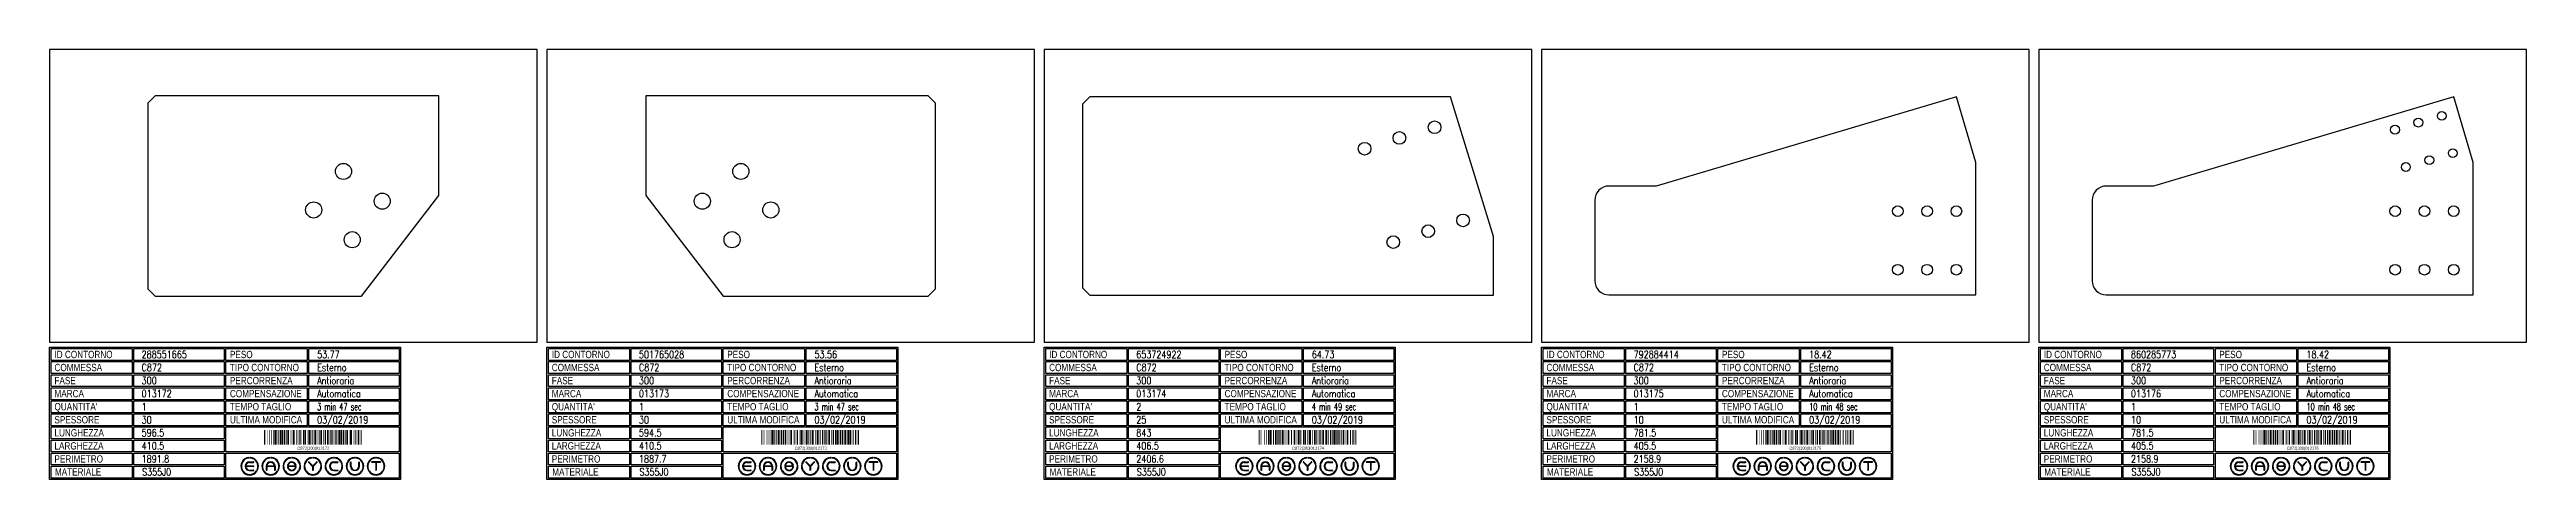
# Model space of a CAD drawing. Header units: millimetres. Extents: x 10000 to 53102, y 10000 to 35064.
# Drawn here: x 15100 to 20180, y 23131 to 24012 of the extents above; entities that cross this region are included whole.
import ezdxf
from ezdxf.enums import TextEntityAlignment as Align

# ---------------------------------------------------------------- set-up
doc = ezdxf.new("R2010")
doc.units = ezdxf.units.MM
doc.styles.add('EasyCutStyle', font='romans.shx', dxfattribs={"width": 0.8})
doc.styles.add('EasyCutStyle1', font='arial.ttf', dxfattribs={"width": 0.8})

# ---------------------------------------------------------------- blocks, each defined once
blk = doc.blocks.new('BlockShape01')
at = {"color": 253}
blk.add_lwpolyline([(0, 0), (720, 0), (720, -271), (0, -271)], close=True, dxfattribs=at)
at = {"color": 2}
for points in [[(3, -2.9), (169.3, -2.9), (169.3, -27.3), (3, -27.3)], [(3, -2.9), (169.3, -2.9), (169.3, -27.3), (3, -27.3)], [(3, -29.6), (169.3, -29.6), (169.3, -54), (3, -54)], [(361.9, -2.9), (528.3, -2.9), (528.3, -27.3), (361.9, -27.3)], [(361.9, -29.6), (528.3, -29.6), (528.3, -54), (361.9, -54)], [(3, -56.4), (169.3, -56.4), (169.3, -80.8), (3, -80.8)], [(3, -83.1), (169.3, -83.1), (169.3, -107.6), (3, -107.6)], [(361.9, -56.4), (528.3, -56.4), (528.3, -80.8), (361.9, -80.8)], [(361.9, -83.1), (528.3, -83.1), (528.3, -107.6), (361.9, -107.6)], [(3, -109.9), (169.3, -109.9), (169.3, -134.3), (3, -134.3)], [(3, -136.7), (169.3, -136.7), (169.3, -161.1), (3, -161.1)], [(361.9, -109.9), (528.3, -109.9), (528.3, -134.3), (361.9, -134.3)], [(361.9, -136.7), (528.3, -136.7), (528.3, -161.1), (361.9, -161.1)], [(3, -163.4), (169.3, -163.4), (169.3, -187.9), (3, -187.9)], [(3, -190.2), (169.3, -190.2), (169.3, -214.6), (3, -214.6)], [(3, -217), (169.3, -217), (169.3, -241.4), (3, -241.4)], [(3, -243.7), (169.3, -243.7), (169.3, -268.1), (3, -268.1)]]:
    blk.add_lwpolyline(points, close=True, dxfattribs=at)
at = {"color": 1}
for points in [[(172.7, -2.9), (358.1, -2.9), (358.1, -27.3), (172.7, -27.3)], [(172.7, -29.6), (358.1, -29.6), (358.1, -54), (172.7, -54)], [(531.6, -2.9), (717, -2.9), (717, -27.3), (531.6, -27.3)], [(531.6, -29.6), (717, -29.6), (717, -54), (531.6, -54)], [(172.7, -56.4), (358.1, -56.4), (358.1, -80.8), (172.7, -80.8)], [(172.7, -83.1), (358.1, -83.1), (358.1, -107.6), (172.7, -107.6)], [(531.6, -56.4), (717, -56.4), (717, -80.8), (531.6, -80.8)], [(531.6, -83.1), (717, -83.1), (717, -107.6), (531.6, -107.6)], [(172.7, -109.9), (358.1, -109.9), (358.1, -134.3), (172.7, -134.3)], [(172.7, -136.7), (358.1, -136.7), (358.1, -161.1), (172.7, -161.1)], [(531.6, -109.9), (717, -109.9), (717, -134.3), (531.6, -134.3)], [(531.6, -136.7), (717, -136.7), (717, -161.1), (531.6, -161.1)], [(172.7, -163.4), (358.1, -163.4), (358.1, -187.9), (172.7, -187.9)], [(172.7, -190.2), (358.1, -190.2), (358.1, -214.6), (172.7, -214.6)], [(361.9, -163.4), (717, -163.4), (717, -214.6), (361.9, -214.6)], [(172.7, -217), (358.1, -217), (358.1, -241.4), (172.7, -241.4)], [(172.7, -243.7), (358.1, -243.7), (358.1, -268.1), (172.7, -268.1)], [(361.9, -217), (717, -217), (717, -268.1), (361.9, -268.1)]]:
    blk.add_lwpolyline(points, close=True, dxfattribs=at)
at = {"color": 161, "style": 'EasyCutStyle1', "width": 0.8}
for s, p in [('COMMESSA', (10.1, -49.1)), ('ID CONTORNO', (10.1, -22.4)), ('TIPO CONTORNO', (370, -49.1)), ('PESO', (370, -22.4)), ('FASE', (10.1, -75.9)), ('MARCA', (10.1, -102.6)), ('COMPENSAZIONE', (370, -102.6)), ('PERCORRENZA', (370, -75.9)), ("QUANTITA'", (10.1, -129.4)), ('SPESSORE', (10.1, -156.2)), ('TEMPO TAGLIO', (370, -129.4)), ('ULTIMA MODIFICA', (370, -156.2)), ('LUNGHEZZA', (10.1, -182.9)), ('LARGHEZZA', (10.1, -209.7)), ('PERIMETRO', (10.1, -236.5)), ('MATERIALE', (11, -263.2))]:
    blk.add_text(s, height=15, dxfattribs=at).set_placement(p)
at = {"style": 'EasyCutStyle'}
for tag, p, width in [('ORDERSHAPE', (188.9, -49.1), 0.8), ('IDSHAPE', (188.9, -22.4), 0.8), ('TYPESHAPE', (548.8, -49.1), 0.8), ('WEIGTHSHAPE', (548.8, -22.4), 0.8), ('PHASESHAPE', (188.9, -75.9), 0.8), ('MKSHAPE', (188.9, -102.6), 0.8), ('JOUSHAPE', (548.8, -75.9), 0.8), ('COMPSHAPE', (548.8, -102.6), 0.8), ('TKSHAPE', (188.9, -156.2), 0.8), ('QTASHAPE', (188.9, -129.4), 0.8), ('TIMECUTSHAPE', (548.8, -129.4), 0.65), ('LASTMODIFYSHAPE', (548.8, -156.2), 0.8), ('LENGTHSHAPE', (188.9, -182.9), 0.8), ('HEIGHTSHAPE', (188.9, -209.7), 0.8), ('PERIMETERSHAPE', (188.9, -236.5), 0.8), ('MATSHAPE', (189.8, -263.2), 0.8)]:
    blk.add_attdef(tag, p, '', height=15, dxfattribs=dict(at, width=width))
blk = doc.blocks.new('Logo')
for color, points in [(140, [(-144.9, -7.2, -1), (-145.9, -7.6, -0.520567), (-131.2, 17.9, -1), (-131.1, 16.9, 0.520567)]), (256, [(-121.7, 0.5), (-137.5, 0.5, -0.394366), (-129.6, 7.9), (-121.7, 7.9, 1), (-121.7, 9), (-129.6, 9, 1), (-129.6, -9), (-121.7, -9, 1), (-121.7, -7.9), (-129.6, -7.9, -0.394366), (-137.5, -0.5), (-121.7, -0.5, 1)]), (140, [(-114.3, -7.2, 1), (-113.3, -7.6, 0.520567), (-128, 17.9, 0.916853), (-128.2, 16.9, 0.043377), (-128.1, 16.9, -0.520567)]), (140, [(-101.7, -7.2, -1), (-102.7, -7.6, -0.520567), (-88, 17.9, -1), (-87.9, 16.9, 0.520567)]), (140, [(-71.1, -7.2, 1), (-70.1, -7.6, 0.520567), (-84.8, 17.9, 1), (-84.9, 16.9, -0.520567)]), (140, [(-58.5, -7.2, -1), (-59.5, -7.6, -0.520567), (-44.8, 17.9, -1), (-44.7, 16.9, 0.520567)]), (256, [(-36.6, -0.5, -0.486114), (-35.5, -1.9, -0.776377), (-50.9, -2, 1), (-51.9, -2.3, 0.776377), (-34.5, -2.1, 0.486114), (-36.6, 0.5), (-49.8, 0.5, -0.486114), (-50.9, 1.9, -0.776377), (-35.5, 2, 1), (-34.5, 2.3, 0.776377), (-51.9, 2.1, 0.486114), (-49.8, -0.5)]), (140, [(-27.9, -7.2, 1), (-26.9, -7.6, 0.520567), (-41.6, 17.9, 1), (-41.7, 16.9, -0.520567)]), (140, [(-15.3, -7.2, -1), (-16.3, -7.6, -0.520567), (-1.6, 17.9, -1), (-1.5, 16.9, 0.520567)]), (256, [(0, 0.8), (-8.1, 8.8, 1), (-8.8, 8.1), (-0.5, -0.2), (-0.5, -7.9, 1), (0.5, -7.9), (0.5, -0.2), (8.8, 8.1, 1), (8.1, 8.8)]), (140, [(15.3, -7.2, 1), (16.3, -7.6, 0.520567), (1.6, 17.9, 1), (1.5, 16.9, -0.520567)]), (140, [(27.9, -7.2, -1), (26.9, -7.6, -0.520567), (41.6, 17.9, -1), (41.7, 16.9, 0.520567)]), (256, [(43.2, -9), (51.1, -9, 1), (51.1, -7.9), (43.2, -7.9, -1), (43.2, 7.9), (51.1, 7.9, 1), (51.1, 9), (43.2, 9, 1)]), (140, [(58.5, -7.2, 1), (59.5, -7.6, 0.520567), (44.8, 17.9, 1), (44.7, 16.9, -0.520567)]), (140, [(71.1, -7.2, -1), (70.1, -7.6, -0.520567), (84.8, 17.9, -1), (84.9, 16.9, 0.520567)]), (256, [(78.5, 0), (78.5, 7.9, 1), (77.4, 7.9), (77.4, 0, 1), (95.4, 0), (95.4, 7.9, 1), (94.3, 7.9), (94.3, 0, -1)]), (140, [(101.7, -7.2, 1), (102.7, -7.6, 0.520567), (88, 17.9, 1), (87.9, 16.9, -0.520567)]), (140, [(114.3, -7.2, -1), (113.3, -7.6, -0.520567), (128, 17.9, -1), (128.1, 16.9, 0.520567)]), (256, [(121.1, 9, 1), (121.1, 7.9), (129.1, 7.9), (129.1, -7.9, 1), (130.1, -7.9), (130.1, 7.9), (138.1, 7.9, 1), (138.1, 9)]), (140, [(144.9, -7.2, 1), (145.9, -7.6, 0.520567), (131.2, 17.9, 1), (131.1, 16.9, -0.520567)]), (140, [(-114.9, -10.3, 1), (-115.7, -9.7, -0.520567), (-143.5, -9.7, 1), (-144.3, -10.3, 0.520567)]), (140, [(-71.7, -10.3, 1), (-72.5, -9.7, -0.520567), (-100.3, -9.7, 1), (-101.1, -10.3, 0.520567)]), (140, [(-28.5, -10.3, 1), (-29.3, -9.7, -0.520567), (-57.1, -9.7, 1), (-57.9, -10.3, 0.520567)]), (140, [(14.7, -10.3, 1), (13.9, -9.7, -0.520567), (-13.9, -9.7, 1), (-14.7, -10.3, 0.520567)]), (140, [(57.9, -10.3, 1), (57.1, -9.7, -0.520567), (29.3, -9.7, 1), (28.5, -10.3, 0.520567)]), (140, [(101.1, -10.3, 1), (100.3, -9.7, -0.520567), (72.5, -9.7, 1), (71.7, -10.3, 0.520567)]), (140, [(144.3, -10.3, 1), (143.5, -9.7, -0.520567), (115.7, -9.7, 1), (114.9, -10.3, 0.520567)])]:
    blk.add_hatch(color=color).paths.add_polyline_path(points)
h = blk.add_hatch(color=256)
h.paths.add_polyline_path([(-78.5, -0.5), (-78.5, -7.9, 1), (-77.4, -7.9), (-77.4, 0, 1), (-95.4, 0), (-95.4, -7.9, 1), (-94.3, -7.9), (-94.3, -0.5)])
h.paths.add_polyline_path([(-94.3, 0.5, -0.933992), (-78.5, 0.5)], flags=16)
for p, q in [((-121.7, 0.5), (-137.5, 0.5)), ((-129.6, 9), (-121.7, 9)), ((-129.6, 7.9), (-121.7, 7.9)), ((-95.4, 0), (-95.4, -7.9)), ((-78.5, 0.5), (-94.3, 0.5)), ((-77.4, 0), (-77.4, -7.9)), ((-36.6, 0.5), (-49.8, 0.5)), ((-0.5, -0.2), (-8.8, 8.1)), ((0, 0.8), (-8.1, 8.8)), ((0, 0.8), (8.1, 8.8)), ((0.5, -0.2), (8.8, 8.1)), ((43.2, 9), (51.1, 9)), ((43.2, 7.9), (51.1, 7.9)), ((77.4, 0), (77.4, 7.9)), ((78.5, 0), (78.5, 7.9)), ((94.3, 0), (94.3, 7.9)), ((95.4, 0), (95.4, 7.9)), ((138.1, 9), (121.1, 9)), ((129.1, 7.9), (121.1, 7.9)), ((129.1, 7.9), (129.1, -7.9)), ((130.1, 7.9), (130.1, -7.9)), ((138.1, 7.9), (130.1, 7.9)), ((-121.7, -0.5), (-137.5, -0.5)), ((-129.6, -7.9), (-121.7, -7.9)), ((-129.6, -9), (-121.7, -9)), ((-94.3, -0.5), (-94.3, -7.9)), ((-78.5, -0.5), (-94.3, -0.5)), ((-78.5, -0.5), (-78.5, -7.9)), ((-36.6, -0.5), (-49.8, -0.5)), ((-0.5, -0.2), (-0.5, -7.9)), ((0.5, -0.2), (0.5, -7.9)), ((43.2, -7.9), (51.1, -7.9)), ((43.2, -9), (51.1, -9))]:
    blk.add_line(p, q)
at = {"color": 140}
for centre, radius, start, end in [((-129.6, 0), 18, 95, 205), ((-129.6, 0), 16.9, 95, 205), ((-131.1, 17.4), 0.54, 275, 95), ((-128.1, 17.4), 0.54, 85, 265), ((-129.6, 0), 16.9, 335, 85), ((-129.6, 0), 18, 335, 85), ((-86.4, 0), 18, 95, 205), ((-86.4, 0), 16.9, 95, 205), ((-87.9, 17.4), 0.54, 275, 95), ((-84.9, 17.4), 0.54, 85, 265), ((-86.4, 0), 16.9, 335, 85), ((-86.4, 0), 18, 335, 85), ((-43.2, 0), 18, 95, 205), ((-43.2, 0), 16.9, 95, 205), ((-44.7, 17.4), 0.54, 275, 95), ((-41.7, 17.4), 0.54, 85, 265), ((-43.2, 0), 16.9, 335, 85), ((-43.2, 0), 18, 335, 85), ((0, 0), 18, 95, 205), ((0, 0), 16.9, 95, 205), ((-1.5, 17.4), 0.54, 275, 95), ((1.5, 17.4), 0.54, 85, 265), ((0, 0), 16.9, 335, 85), ((0, 0), 18, 335, 85), ((43.2, 0), 18, 95, 205), ((43.2, 0), 16.9, 95, 205), ((41.7, 17.4), 0.54, 275, 95), ((44.7, 17.4), 0.54, 85, 265), ((43.2, 0), 16.9, 335, 85), ((43.2, 0), 18, 335, 85), ((86.4, 0), 18, 95, 205), ((86.4, 0), 16.9, 95, 205), ((84.9, 17.4), 0.54, 275, 95), ((87.9, 17.4), 0.54, 85, 265), ((86.4, 0), 16.9, 335, 85), ((86.4, 0), 18, 335, 85), ((129.6, 0), 18, 95, 205), ((129.6, 0), 16.9, 95, 205), ((128.1, 17.4), 0.54, 275, 95), ((131.1, 17.4), 0.54, 85, 265), ((129.6, 0), 16.9, 335, 85), ((129.6, 0), 18, 335, 85), ((-145.4, -7.4), 0.54, 205, 25), ((-143.9, -10), 0.54, 35, 215), ((-129.6, 0), 18, 215, 325), ((-129.6, 0), 16.9, 215, 325), ((-115.3, -10), 0.54, 325, 145), ((-113.8, -7.4), 0.54, 155, 335), ((-102.2, -7.4), 0.54, 205, 25), ((-100.7, -10), 0.54, 35, 215), ((-86.4, 0), 18, 215, 325), ((-86.4, 0), 16.9, 215, 325), ((-72.1, -10), 0.54, 325, 145), ((-70.6, -7.4), 0.54, 155, 335), ((-59, -7.4), 0.54, 205, 25), ((-57.5, -10), 0.54, 35, 215), ((-43.2, 0), 18, 215, 325), ((-43.2, 0), 16.9, 215, 325), ((-28.9, -10), 0.54, 325, 145), ((-27.4, -7.4), 0.54, 155, 335), ((-15.8, -7.4), 0.54, 205, 25), ((-14.3, -10), 0.54, 35, 215), ((0, 0), 18, 215, 325), ((0, 0), 16.9, 215, 325), ((14.3, -10), 0.54, 325, 145), ((15.8, -7.4), 0.54, 155, 335), ((27.4, -7.4), 0.54, 205, 25), ((28.9, -10), 0.54, 35, 215), ((43.2, 0), 18, 215, 325), ((43.2, 0), 16.9, 215, 325), ((57.5, -10), 0.54, 325, 145), ((59, -7.4), 0.54, 155, 335), ((70.6, -7.4), 0.54, 205, 25), ((72.1, -10), 0.54, 35, 215), ((86.4, 0), 18, 215, 325), ((86.4, 0), 16.9, 215, 325), ((100.7, -10), 0.54, 325, 145), ((102.2, -7.4), 0.54, 155, 335), ((113.8, -7.4), 0.54, 205, 25), ((115.3, -10), 0.54, 35, 215), ((129.6, 0), 18, 215, 325), ((129.6, 0), 16.9, 215, 325), ((143.9, -10), 0.54, 325, 145), ((145.4, -7.4), 0.54, 155, 335)]:
    blk.add_arc(centre, radius, start, end, dxfattribs=at)
for centre, radius, start, end in [((-129.6, 0), 9, 90, 270), ((-129.6, 0), 7.92, 90, 176.0904), ((-121.7, 8.5), 0.54, 270, 90), ((-121.7, 0), 0.54, 270, 90), ((-86.4, 0), 9, 0, 180), ((-86.4, 0), 7.92, 3.9096, 176.0904), ((-49.8, 1.6), 2.16, 166.2998, 270), ((-43.2, 0), 9, 15, 166.2998), ((-43.2, 0), 7.92, 15, 166.2998), ((-49.8, 1.6), 1.08, 166.2998, 270), ((-36.6, -1.6), 2.16, 346.2998, 90), ((-35, 2.2), 0.54, 195, 15), ((-8.5, 8.5), 0.54, 45, 225), ((8.5, 8.5), 0.54, 315, 135), ((43.2, 0), 9, 90, 270), ((43.2, 0), 7.92, 90, 270), ((51.1, 8.5), 0.54, 270, 90), ((77.9, 7.9), 0.54, 0, 180), ((86.4, 0), 9, 180, 0), ((86.4, 0), 7.92, 180, 0), ((94.9, 7.9), 0.54, 0, 180), ((121.1, 8.5), 0.54, 90, 270), ((138.1, 8.5), 0.54, 270, 90), ((-129.6, 0), 7.92, 183.9096, 270), ((-121.7, -8.5), 0.54, 270, 90), ((-94.9, -7.9), 0.54, 180, 0), ((-77.9, -7.9), 0.54, 180, 0), ((-51.4, -2.2), 0.54, 15, 195), ((-43.2, 0), 9, 195, 346.2998), ((-43.2, 0), 7.92, 195, 346.2998), ((-36.6, -1.6), 1.08, 346.2998, 90), ((0, -7.9), 0.54, 180, 0), ((51.1, -8.5), 0.54, 270, 90), ((129.6, -7.9), 0.54, 180, 0)]:
    blk.add_arc(centre, radius, start, end)
blk = doc.blocks.new('288551665_128', base_point=(338.25, -314.75))
at = {"linetype": 'Continuous'}
for points, const_width in [([(339.25, -314.75), (339.25, -284.75)], 2), ([(341.75, -314.75), (341.75, -284.75)], 1), ([(344.75, -314.75), (344.75, -284.75)], 1), ([(349.75, -314.75), (349.75, -284.75)], 1), ([(353.75, -314.75), (353.75, -284.75)], 1), ([(358.25, -314.75), (358.25, -284.75)], 2), ([(361.75, -314.75), (361.75, -284.75)], 3), ([(364.75, -314.75), (364.75, -284.75)], 1), ([(368.25, -314.75), (368.25, -284.75)], 2), ([(372.75, -314.75), (372.75, -284.75)], 3), ([(376.25, -314.75), (376.25, -284.75)], 2), ([(379.75, -314.75), (379.75, -284.75)], 3), ([(383.25, -314.75), (383.25, -284.75)], 2), ([(387.75, -314.75), (387.75, -284.75)], 3), ([(391.75, -314.75), (391.75, -284.75)], 1), ([(393.75, -314.75), (393.75, -284.75)], 1), ([(395.75, -314.75), (395.75, -284.75)], 1), ([(399.25, -314.75), (399.25, -284.75)], 4), ([(405.25, -314.75), (405.25, -284.75)], 2), ([(408.75, -314.75), (408.75, -284.75)], 1), ([(411.75, -314.75), (411.75, -284.75)], 3), ([(415.75, -314.75), (415.75, -284.75)], 1), ([(419.75, -314.75), (419.75, -284.75)], 3), ([(423.25, -314.75), (423.25, -284.75)], 2), ([(426.75, -314.75), (426.75, -284.75)], 1), ([(430.75, -314.75), (430.75, -284.75)], 3), ([(434.25, -314.75), (434.25, -284.75)], 2), ([(437.75, -314.75), (437.75, -284.75)], 1), ([(439.75, -314.75), (439.75, -284.75)], 1), ([(443.25, -314.75), (443.25, -284.75)], 4), ([(448.75, -314.75), (448.75, -284.75)], 1), ([(452.75, -314.75), (452.75, -284.75)], 3), ([(456.25, -314.75), (456.25, -284.75)], 2), ([(459.75, -314.75), (459.75, -284.75)], 1), ([(463.75, -314.75), (463.75, -284.75)], 3), ([(468.25, -314.75), (468.25, -284.75)], 2), ([(471.25, -314.75), (471.25, -284.75)], 2), ([(474.75, -314.75), (474.75, -284.75)], 1), ([(477.75, -314.75), (477.75, -284.75)], 3), ([(481.75, -314.75), (481.75, -284.75)], 1), ([(485.75, -314.75), (485.75, -284.75)], 3), ([(490.25, -314.75), (490.25, -284.75)], 2), ([(493.75, -314.75), (493.75, -284.75)], 3), ([(497.25, -314.75), (497.25, -284.75)], 2), ([(500.75, -314.75), (500.75, -284.75)], 3), ([(504.25, -314.75), (504.25, -284.75)], 2), ([(508.75, -314.75), (508.75, -284.75)], 3), ([(512.75, -314.75), (512.75, -284.75)], 1), ([(516.25, -314.75), (516.25, -284.75)], 4), ([(521.75, -314.75), (521.75, -284.75)], 1), ([(523.75, -314.75), (523.75, -284.75)], 1), ([(526.25, -314.75), (526.25, -284.75)], 2), ([(531.75, -314.75), (531.75, -284.75)], 3), ([(534.75, -314.75), (534.75, -284.75)], 1), ([(537.25, -314.75), (537.25, -284.75)], 2)]:
    blk.add_lwpolyline(points, dxfattribs=dict(at, const_width=const_width))
blk.add_text('C872|300|013172', height=6).set_placement((439.25, -325.25), align=Align.CENTER)
blk = doc.blocks.new('501765028_128', base_point=(337.25, -314.75))
at = {"linetype": 'Continuous'}
for points, const_width in [([(338.25, -314.75), (338.25, -284.75)], 2), ([(340.75, -314.75), (340.75, -284.75)], 1), ([(343.75, -314.75), (343.75, -284.75)], 1), ([(348.75, -314.75), (348.75, -284.75)], 1), ([(352.75, -314.75), (352.75, -284.75)], 1), ([(357.25, -314.75), (357.25, -284.75)], 2), ([(360.75, -314.75), (360.75, -284.75)], 3), ([(363.75, -314.75), (363.75, -284.75)], 1), ([(367.25, -314.75), (367.25, -284.75)], 2), ([(371.75, -314.75), (371.75, -284.75)], 3), ([(375.25, -314.75), (375.25, -284.75)], 2), ([(378.75, -314.75), (378.75, -284.75)], 3), ([(382.25, -314.75), (382.25, -284.75)], 2), ([(386.75, -314.75), (386.75, -284.75)], 3), ([(390.75, -314.75), (390.75, -284.75)], 1), ([(392.75, -314.75), (392.75, -284.75)], 1), ([(394.75, -314.75), (394.75, -284.75)], 1), ([(398.25, -314.75), (398.25, -284.75)], 4), ([(404.25, -314.75), (404.25, -284.75)], 2), ([(407.75, -314.75), (407.75, -284.75)], 1), ([(410.75, -314.75), (410.75, -284.75)], 3), ([(414.75, -314.75), (414.75, -284.75)], 1), ([(418.75, -314.75), (418.75, -284.75)], 3), ([(422.25, -314.75), (422.25, -284.75)], 2), ([(425.75, -314.75), (425.75, -284.75)], 1), ([(429.75, -314.75), (429.75, -284.75)], 3), ([(433.25, -314.75), (433.25, -284.75)], 2), ([(436.75, -314.75), (436.75, -284.75)], 1), ([(438.75, -314.75), (438.75, -284.75)], 1), ([(442.25, -314.75), (442.25, -284.75)], 4), ([(447.75, -314.75), (447.75, -284.75)], 1), ([(451.75, -314.75), (451.75, -284.75)], 3), ([(455.25, -314.75), (455.25, -284.75)], 2), ([(458.75, -314.75), (458.75, -284.75)], 1), ([(462.75, -314.75), (462.75, -284.75)], 3), ([(467.25, -314.75), (467.25, -284.75)], 2), ([(470.25, -314.75), (470.25, -284.75)], 2), ([(473.75, -314.75), (473.75, -284.75)], 1), ([(476.75, -314.75), (476.75, -284.75)], 3), ([(480.75, -314.75), (480.75, -284.75)], 1), ([(484.75, -314.75), (484.75, -284.75)], 3), ([(489.25, -314.75), (489.25, -284.75)], 2), ([(492.75, -314.75), (492.75, -284.75)], 3), ([(496.25, -314.75), (496.25, -284.75)], 2), ([(499.75, -314.75), (499.75, -284.75)], 3), ([(503.25, -314.75), (503.25, -284.75)], 2), ([(506.75, -314.75), (506.75, -284.75)], 1), ([(509.75, -314.75), (509.75, -284.75)], 3), ([(515.25, -314.75), (515.25, -284.75)], 4), ([(519.75, -314.75), (519.75, -284.75)], 3), ([(522.75, -314.75), (522.75, -284.75)], 1), ([(525.25, -314.75), (525.25, -284.75)], 2), ([(530.75, -314.75), (530.75, -284.75)], 3), ([(533.75, -314.75), (533.75, -284.75)], 1), ([(536.25, -314.75), (536.25, -284.75)], 2)]:
    blk.add_lwpolyline(points, dxfattribs=dict(at, const_width=const_width))
blk.add_text('C872|300|013173', height=6).set_placement((438.25, -325.25), align=Align.CENTER)
blk = doc.blocks.new('653724922_128', base_point=(461.5, -316.75))
at = {"linetype": 'Continuous'}
for points, const_width in [([(462.5, -316.75), (462.5, -286.75)], 2), ([(465, -316.75), (465, -286.75)], 1), ([(468, -316.75), (468, -286.75)], 1), ([(473, -316.75), (473, -286.75)], 1), ([(477, -316.75), (477, -286.75)], 1), ([(481.5, -316.75), (481.5, -286.75)], 2), ([(485, -316.75), (485, -286.75)], 3), ([(488, -316.75), (488, -286.75)], 1), ([(491.5, -316.75), (491.5, -286.75)], 2), ([(496, -316.75), (496, -286.75)], 3), ([(499.5, -316.75), (499.5, -286.75)], 2), ([(503, -316.75), (503, -286.75)], 3), ([(506.5, -316.75), (506.5, -286.75)], 2), ([(511, -316.75), (511, -286.75)], 3), ([(515, -316.75), (515, -286.75)], 1), ([(517, -316.75), (517, -286.75)], 1), ([(519, -316.75), (519, -286.75)], 1), ([(522.5, -316.75), (522.5, -286.75)], 4), ([(528.5, -316.75), (528.5, -286.75)], 2), ([(532, -316.75), (532, -286.75)], 1), ([(535, -316.75), (535, -286.75)], 3), ([(539, -316.75), (539, -286.75)], 1), ([(543, -316.75), (543, -286.75)], 3), ([(546.5, -316.75), (546.5, -286.75)], 2), ([(550, -316.75), (550, -286.75)], 1), ([(554, -316.75), (554, -286.75)], 3), ([(557.5, -316.75), (557.5, -286.75)], 2), ([(561, -316.75), (561, -286.75)], 1), ([(563, -316.75), (563, -286.75)], 1), ([(566.5, -316.75), (566.5, -286.75)], 4), ([(572, -316.75), (572, -286.75)], 1), ([(576, -316.75), (576, -286.75)], 3), ([(579.5, -316.75), (579.5, -286.75)], 2), ([(583, -316.75), (583, -286.75)], 1), ([(587, -316.75), (587, -286.75)], 3), ([(591.5, -316.75), (591.5, -286.75)], 2), ([(594.5, -316.75), (594.5, -286.75)], 2), ([(598, -316.75), (598, -286.75)], 1), ([(601, -316.75), (601, -286.75)], 3), ([(605, -316.75), (605, -286.75)], 1), ([(609, -316.75), (609, -286.75)], 3), ([(613.5, -316.75), (613.5, -286.75)], 2), ([(617, -316.75), (617, -286.75)], 3), ([(620.5, -316.75), (620.5, -286.75)], 2), ([(624, -316.75), (624, -286.75)], 3), ([(627.5, -316.75), (627.5, -286.75)], 2), ([(631, -316.75), (631, -286.75)], 1), ([(635, -316.75), (635, -286.75)], 3), ([(638, -316.75), (638, -286.75)], 1), ([(640, -316.75), (640, -286.75)], 1), ([(643.5, -316.75), (643.5, -286.75)], 4), ([(649.5, -316.75), (649.5, -286.75)], 2), ([(655, -316.75), (655, -286.75)], 3), ([(658, -316.75), (658, -286.75)], 1), ([(660.5, -316.75), (660.5, -286.75)], 2)]:
    blk.add_lwpolyline(points, dxfattribs=dict(at, const_width=const_width))
blk.add_text('C872|300|013174', height=6).set_placement((562.5, -327.25), align=Align.CENTER)
blk = doc.blocks.new('792884414_128', base_point=(430.7, -317.3))
at = {"linetype": 'Continuous'}
for points, const_width in [([(431.7, -317.3), (431.7, -287.3)], 2), ([(434.2, -317.3), (434.2, -287.3)], 1), ([(437.2, -317.3), (437.2, -287.3)], 1), ([(442.2, -317.3), (442.2, -287.3)], 1), ([(446.2, -317.3), (446.2, -287.3)], 1), ([(450.7, -317.3), (450.7, -287.3)], 2), ([(454.2, -317.3), (454.2, -287.3)], 3), ([(457.2, -317.3), (457.2, -287.3)], 1), ([(460.7, -317.3), (460.7, -287.3)], 2), ([(465.2, -317.3), (465.2, -287.3)], 3), ([(468.7, -317.3), (468.7, -287.3)], 2), ([(472.2, -317.3), (472.2, -287.3)], 3), ([(475.7, -317.3), (475.7, -287.3)], 2), ([(480.2, -317.3), (480.2, -287.3)], 3), ([(484.2, -317.3), (484.2, -287.3)], 1), ([(486.2, -317.3), (486.2, -287.3)], 1), ([(488.2, -317.3), (488.2, -287.3)], 1), ([(491.7, -317.3), (491.7, -287.3)], 4), ([(497.7, -317.3), (497.7, -287.3)], 2), ([(501.2, -317.3), (501.2, -287.3)], 1), ([(504.2, -317.3), (504.2, -287.3)], 3), ([(508.2, -317.3), (508.2, -287.3)], 1), ([(512.2, -317.3), (512.2, -287.3)], 3), ([(515.7, -317.3), (515.7, -287.3)], 2), ([(519.2, -317.3), (519.2, -287.3)], 1), ([(523.2, -317.3), (523.2, -287.3)], 3), ([(526.7, -317.3), (526.7, -287.3)], 2), ([(530.2, -317.3), (530.2, -287.3)], 1), ([(532.2, -317.3), (532.2, -287.3)], 1), ([(535.7, -317.3), (535.7, -287.3)], 4), ([(541.2, -317.3), (541.2, -287.3)], 1), ([(545.2, -317.3), (545.2, -287.3)], 3), ([(548.7, -317.3), (548.7, -287.3)], 2), ([(552.2, -317.3), (552.2, -287.3)], 1), ([(556.2, -317.3), (556.2, -287.3)], 3), ([(560.7, -317.3), (560.7, -287.3)], 2), ([(563.7, -317.3), (563.7, -287.3)], 2), ([(567.2, -317.3), (567.2, -287.3)], 1), ([(570.2, -317.3), (570.2, -287.3)], 3), ([(574.2, -317.3), (574.2, -287.3)], 1), ([(578.2, -317.3), (578.2, -287.3)], 3), ([(582.7, -317.3), (582.7, -287.3)], 2), ([(586.2, -317.3), (586.2, -287.3)], 3), ([(589.7, -317.3), (589.7, -287.3)], 2), ([(593.2, -317.3), (593.2, -287.3)], 3), ([(596.7, -317.3), (596.7, -287.3)], 2), ([(600.2, -317.3), (600.2, -287.3)], 3), ([(604.2, -317.3), (604.2, -287.3)], 1), ([(607.2, -317.3), (607.2, -287.3)], 1), ([(610.2, -317.3), (610.2, -287.3)], 1), ([(614.7, -317.3), (614.7, -287.3)], 2), ([(618.7, -317.3), (618.7, -287.3)], 2), ([(624.2, -317.3), (624.2, -287.3)], 3), ([(627.2, -317.3), (627.2, -287.3)], 1), ([(629.7, -317.3), (629.7, -287.3)], 2)]:
    blk.add_lwpolyline(points, dxfattribs=dict(at, const_width=const_width))
blk.add_text('C872|300|013175', height=6).set_placement((531.7, -327.8), align=Align.CENTER)
blk = doc.blocks.new('860285773_128', base_point=(430.7, -317.3))
at = {"linetype": 'Continuous'}
for points, const_width in [([(431.7, -317.3), (431.7, -287.3)], 2), ([(434.2, -317.3), (434.2, -287.3)], 1), ([(437.2, -317.3), (437.2, -287.3)], 1), ([(442.2, -317.3), (442.2, -287.3)], 1), ([(446.2, -317.3), (446.2, -287.3)], 1), ([(450.7, -317.3), (450.7, -287.3)], 2), ([(454.2, -317.3), (454.2, -287.3)], 3), ([(457.2, -317.3), (457.2, -287.3)], 1), ([(460.7, -317.3), (460.7, -287.3)], 2), ([(465.2, -317.3), (465.2, -287.3)], 3), ([(468.7, -317.3), (468.7, -287.3)], 2), ([(472.2, -317.3), (472.2, -287.3)], 3), ([(475.7, -317.3), (475.7, -287.3)], 2), ([(480.2, -317.3), (480.2, -287.3)], 3), ([(484.2, -317.3), (484.2, -287.3)], 1), ([(486.2, -317.3), (486.2, -287.3)], 1), ([(488.2, -317.3), (488.2, -287.3)], 1), ([(491.7, -317.3), (491.7, -287.3)], 4), ([(497.7, -317.3), (497.7, -287.3)], 2), ([(501.2, -317.3), (501.2, -287.3)], 1), ([(504.2, -317.3), (504.2, -287.3)], 3), ([(508.2, -317.3), (508.2, -287.3)], 1), ([(512.2, -317.3), (512.2, -287.3)], 3), ([(515.7, -317.3), (515.7, -287.3)], 2), ([(519.2, -317.3), (519.2, -287.3)], 1), ([(523.2, -317.3), (523.2, -287.3)], 3), ([(526.7, -317.3), (526.7, -287.3)], 2), ([(530.2, -317.3), (530.2, -287.3)], 1), ([(532.2, -317.3), (532.2, -287.3)], 1), ([(535.7, -317.3), (535.7, -287.3)], 4), ([(541.2, -317.3), (541.2, -287.3)], 1), ([(545.2, -317.3), (545.2, -287.3)], 3), ([(548.7, -317.3), (548.7, -287.3)], 2), ([(552.2, -317.3), (552.2, -287.3)], 1), ([(556.2, -317.3), (556.2, -287.3)], 3), ([(560.7, -317.3), (560.7, -287.3)], 2), ([(563.7, -317.3), (563.7, -287.3)], 2), ([(567.2, -317.3), (567.2, -287.3)], 1), ([(570.2, -317.3), (570.2, -287.3)], 3), ([(574.2, -317.3), (574.2, -287.3)], 1), ([(578.2, -317.3), (578.2, -287.3)], 3), ([(582.7, -317.3), (582.7, -287.3)], 2), ([(586.2, -317.3), (586.2, -287.3)], 3), ([(589.7, -317.3), (589.7, -287.3)], 2), ([(593.2, -317.3), (593.2, -287.3)], 3), ([(596.7, -317.3), (596.7, -287.3)], 2), ([(601.2, -317.3), (601.2, -287.3)], 3), ([(604.2, -317.3), (604.2, -287.3)], 1), ([(607.7, -317.3), (607.7, -287.3)], 2), ([(611.2, -317.3), (611.2, -287.3)], 1), ([(614.2, -317.3), (614.2, -287.3)], 3), ([(618.7, -317.3), (618.7, -287.3)], 2), ([(624.2, -317.3), (624.2, -287.3)], 3), ([(627.2, -317.3), (627.2, -287.3)], 1), ([(629.7, -317.3), (629.7, -287.3)], 2)]:
    blk.add_lwpolyline(points, dxfattribs=dict(at, const_width=const_width))
blk.add_text('C872|300|013176', height=6).set_placement((531.7, -327.8), align=Align.CENTER)

msp = doc.modelspace()

# ---------------------------------------------------------------- linework, layer by layer
for p, q in [((16100, 24012), (15100, 24012)), ((15100, 24012), (15100, 23412)), ((16100, 23412), (16100, 24012)), ((17120, 24012), (16120, 24012)), ((16120, 24012), (16120, 23412)), ((17120, 23412), (17120, 24012)), ((18140, 24012), (17140, 24012)), ((17140, 24012), (17140, 23412)), ((18140, 23412), (18140, 24012)), ((19160, 24012), (18160, 24012)), ((18160, 24012), (18160, 23412)), ((19160, 23412), (19160, 24012)), ((20180, 24012), (19180, 24012)), ((19180, 24012), (19180, 23412)), ((20180, 23412), (20180, 24012)), ((15100, 23412), (16100, 23412)), ((16120, 23412), (17120, 23412)), ((17140, 23412), (18140, 23412)), ((18160, 23412), (19160, 23412)), ((19180, 23412), (20180, 23412))]:
    msp.add_line(p, q)
at = {"color": 2}
for points in [[(15316.8, 23506.8), (15739.8, 23506.8), (15898.3, 23712.8), (15898.3, 23917.3), (15316.8, 23917.3), (15301.8, 23902.3), (15301.8, 23521.8)], [(16481.8, 23506.8), (16902.3, 23506.8), (16917.3, 23521.8), (16917.3, 23902.3), (16902.3, 23917.3), (16322.8, 23917.3), (16322.8, 23712.8)], [(17233.5, 23508.8), (18061.5, 23508.8), (18061.5, 23628.8), (17973.5, 23915.3), (17233.5, 23915.3), (17218.5, 23900.3), (17218.5, 23523.8)]]:
    msp.add_lwpolyline(points, close=True, dxfattribs=at)
for points in [[(19050.8, 23509.3), (19050.8, 23780.8), (19010.8, 23914.8), (18395.3, 23732.3), (18298.3, 23732.3, 0.414214), (18269.3, 23703.3), (18269.3, 23538.3, 0.414214), (18298.3, 23509.3)], [(20070.8, 23509.3), (20070.8, 23780.8), (20030.8, 23914.8), (19415.3, 23732.3), (19318.3, 23732.3, 0.414214), (19289.3, 23703.3), (19289.3, 23538.3, 0.414214), (19318.3, 23509.3)]]:
    msp.add_lwpolyline(points, format="xyb", close=True, dxfattribs=at)
at = {"color": 4}
for centre, radius in [((20006.3, 23876.3), 9), ((17868.5, 23830.8), 13), ((17940.5, 23852.8), 13), ((19910.3, 23847.8), 9), ((19958.3, 23862.3), 9), ((15702.8, 23762.3), 16.5), ((16517.8, 23762.3), 16.5), ((17797, 23808.8), 13), ((19932.8, 23771.3), 9), ((19980.8, 23785.3), 9), ((20028.8, 23799.8), 9), ((15641.8, 23683.3), 16.5), ((15782.3, 23701.3), 16.5), ((16438.8, 23701.3), 16.5), ((16579.3, 23683.3), 16.5), ((17999, 23661.8), 13), ((18890.8, 23680.8), 11), ((18950.8, 23680.8), 11), ((19010.8, 23680.8), 11), ((19910.8, 23680.8), 11), ((19970.8, 23680.8), 11), ((20030.8, 23680.8), 11), ((15720.8, 23622.3), 16.5), ((16499.8, 23622.3), 16.5), ((17856, 23617.3), 13), ((17927.5, 23639.8), 13), ((18890.8, 23560.8), 11), ((18950.8, 23560.8), 11), ((19010.8, 23560.8), 11), ((19910.8, 23560.8), 11), ((19970.8, 23560.8), 11), ((20030.8, 23560.8), 11)]:
    msp.add_circle(centre, radius, dxfattribs=at)

# ---------------------------------------------------------------- block references
for p, values in [((15100, 23402), {'IDSHAPE': '288551665', 'ORDERSHAPE': 'C872', 'PHASESHAPE': '300', 'MKSHAPE': '013172', 'TKSHAPE': '30', 'LENGTHSHAPE': '596.5', 'HEIGHTSHAPE': '410.5', 'MATSHAPE': 'S355J0', 'LASTMODIFYSHAPE': '03/02/2019', 'PERIMETERSHAPE': '1891.8', 'WEIGTHSHAPE': '53.77', 'TYPESHAPE': 'Esterno', 'JOUSHAPE': 'Antioraria', 'COMPSHAPE': 'Automatica', 'TIMECUTSHAPE': '3 min 47 sec', 'QTASHAPE': '1'}), ((16120, 23402), {'IDSHAPE': '501765028', 'ORDERSHAPE': 'C872', 'PHASESHAPE': '300', 'MKSHAPE': '013173', 'TKSHAPE': '30', 'LENGTHSHAPE': '594.5', 'HEIGHTSHAPE': '410.5', 'MATSHAPE': 'S355J0', 'LASTMODIFYSHAPE': '03/02/2019', 'PERIMETERSHAPE': '1887.7', 'WEIGTHSHAPE': '53.56', 'TYPESHAPE': 'Esterno', 'JOUSHAPE': 'Antioraria', 'COMPSHAPE': 'Automatica', 'TIMECUTSHAPE': '3 min 47 sec', 'QTASHAPE': '1'}), ((17140, 23402), {'IDSHAPE': '653724922', 'ORDERSHAPE': 'C872', 'PHASESHAPE': '300', 'MKSHAPE': '013174', 'TKSHAPE': '25', 'LENGTHSHAPE': '843', 'HEIGHTSHAPE': '406.5', 'MATSHAPE': 'S355J0', 'LASTMODIFYSHAPE': '03/02/2019', 'PERIMETERSHAPE': '2406.6', 'WEIGTHSHAPE': '64.73', 'TYPESHAPE': 'Esterno', 'JOUSHAPE': 'Antioraria', 'COMPSHAPE': 'Automatica', 'TIMECUTSHAPE': '4 min 49 sec', 'QTASHAPE': '2'}), ((18160, 23402), {'IDSHAPE': '792884414', 'ORDERSHAPE': 'C872', 'PHASESHAPE': '300', 'MKSHAPE': '013175', 'TKSHAPE': '10', 'LENGTHSHAPE': '781.5', 'HEIGHTSHAPE': '405.5', 'MATSHAPE': 'S355J0', 'LASTMODIFYSHAPE': '03/02/2019', 'PERIMETERSHAPE': '2158.9', 'WEIGTHSHAPE': '18.42', 'TYPESHAPE': 'Esterno', 'JOUSHAPE': 'Antioraria', 'COMPSHAPE': 'Automatica', 'TIMECUTSHAPE': '10 min 48 sec', 'QTASHAPE': '1'}), ((19180, 23402), {'IDSHAPE': '860285773', 'ORDERSHAPE': 'C872', 'PHASESHAPE': '300', 'MKSHAPE': '013176', 'TKSHAPE': '10', 'LENGTHSHAPE': '781.5', 'HEIGHTSHAPE': '405.5', 'MATSHAPE': 'S355J0', 'LASTMODIFYSHAPE': '03/02/2019', 'PERIMETERSHAPE': '2158.9', 'WEIGTHSHAPE': '18.42', 'TYPESHAPE': 'Esterno', 'JOUSHAPE': 'Antioraria', 'COMPSHAPE': 'Automatica', 'TIMECUTSHAPE': '10 min 48 sec', 'QTASHAPE': '1'})]:
    msp.add_blockref('BlockShape01', p).add_auto_attribs(values)
for name, p in [('288551665_128', (15540, 23202.5)), ('501765028_128', (16560, 23202.5)), ('653724922_128', (17580, 23202.5)), ('792884414_128', (18600, 23202.5)), ('860285773_128', (19620, 23202.5)), ('Logo', (15640, 23158)), ('Logo', (16660, 23158)), ('Logo', (17680, 23158)), ('Logo', (18700, 23158)), ('Logo', (19720, 23158))]:
    msp.add_blockref(name, p)

doc.saveas('drawing.dxf')
